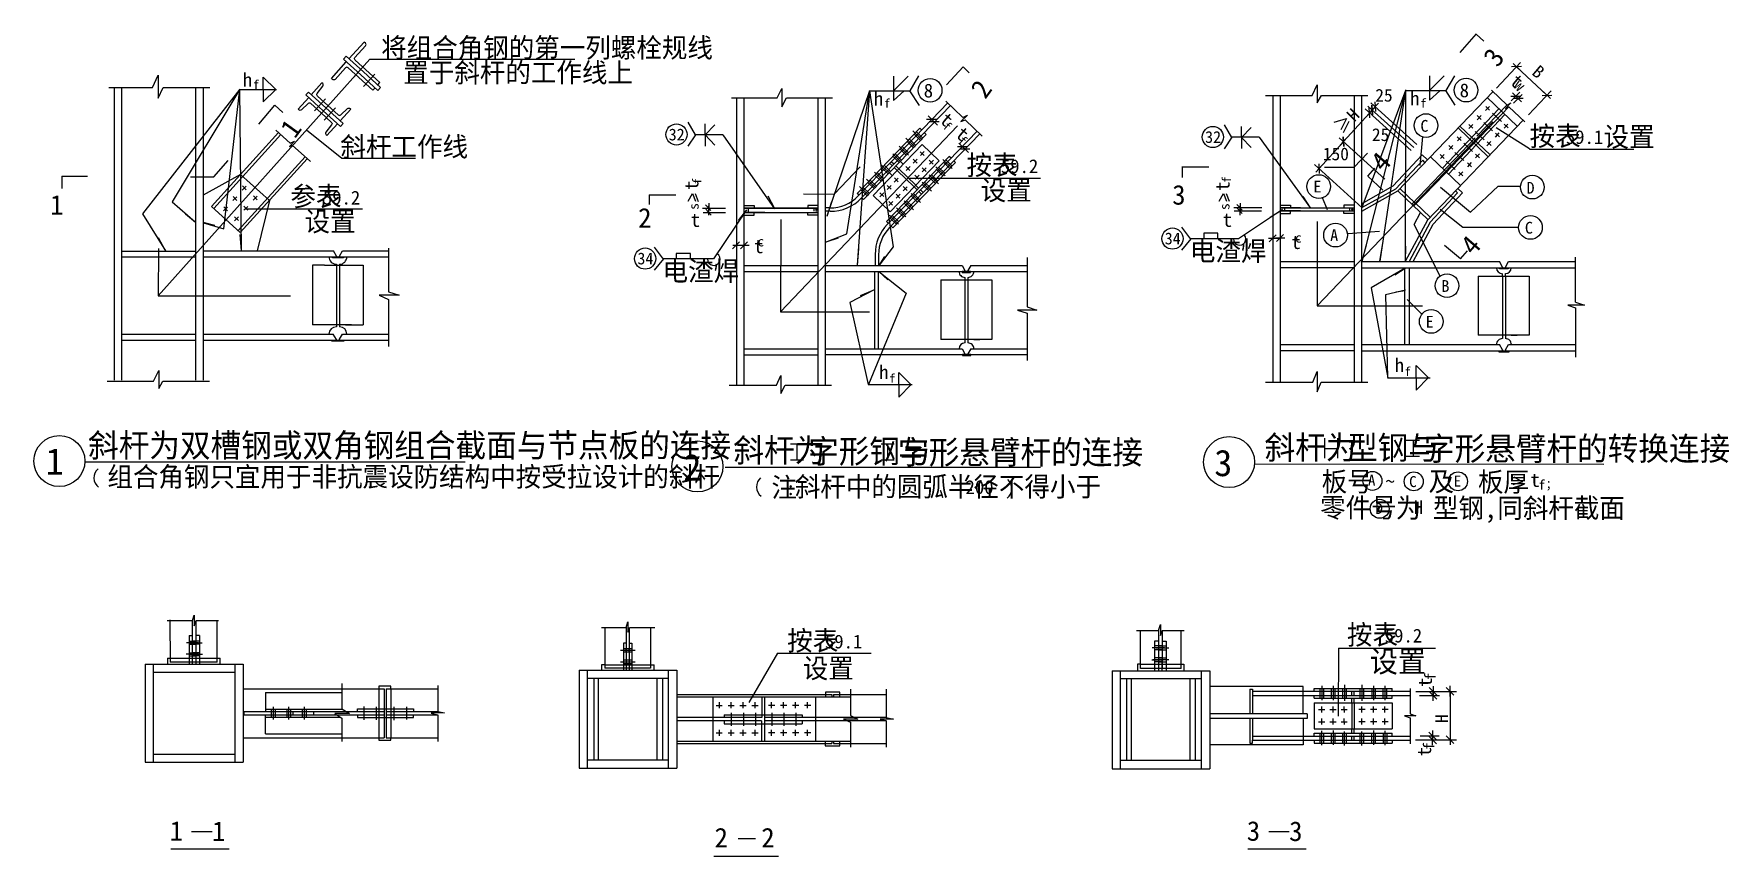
# Model space of a CAD drawing. Header units: metres. Extents: x 3057 to 11693, y 9711 to 13900.
import ezdxf

# ---------------------------------------------------------------- set-up
doc = ezdxf.new("R2010")
doc.units = ezdxf.units.M
for name, color, linetype in [('BOR', 3, 'Continuous'), ('CENTER', 7, 'Continuous'), ('FRAMING', 2, 'Continuous'), ('HIDDEN', 3, 'Continuous'), ('Z', 4, 'Continuous')]:
    doc.layers.add(name, color=color, linetype=linetype)

msp = doc.modelspace()

# ---------------------------------------------------------------- texts
for p in [(10571.78, 13648.81), (7667.09, 13453.29), (7747.46, 13380.74)]:
    msp.add_text('t', height=70, rotation=319.55).set_placement(p)
for s, height, p in [('59.1', 70, (10861.63, 13339.56)), ('按表', 100, (7808.56, 13181.78)), ('59.2', 70, (7983.34, 13191.09)), ('设置', 100, (7880.61, 13053.41)), ('59.2', 70, (4529.49, 13030.63)), ('按表', 100, (9746.77, 10789.24)), ('按表', 100, (6894.93, 10759.24)), ('59.1', 70, (7087.18, 10769.49)), ('59.2', 70, (9939.03, 10799.49)), ('设置', 100, (6974.18, 10618.04)), ('设置', 110, (9863.06, 10648.04))]:
    msp.add_text(s, height=height).set_placement(p)
at = {"char_height": 65, "attachment_point": 1}
for s, insert in [('25', (9890.78, 13619.98)), ('25', (9873.67, 13419.22)), ('150', (9623.76, 13321.09))]:
    msp.add_mtext(s, dxfattribs=dict(at, insert=insert))
at = {"layer": 'FRAMING'}
for s, p in [('1', (3117.18, 11654.19)), ('2', (6365.97, 11624.47)), ('3', (9070.54, 11646.89))]:
    msp.add_text(s, height=135, dxfattribs=at).set_placement(p)
at = {"layer": 'HIDDEN'}
msp.add_text('H', height=65, rotation=45, dxfattribs=at).set_placement((9784.45, 13449.19))
at = {"layer": 'Z'}
for s, height, p in [('将组合角钢的第一列螺栓规线', 100, (4826.41, 13779.69)), ('置于斜杆的工作线上', 100, (4939.23, 13653.11)), ('h', 70, (4121.38, 13631.11)), ('f', 45, (4174.21, 13619.68)), ('8', 70, (7590.52, 13576.22)), ('8', 70, (10320.58, 13577.39)), ('h', 70, (7336.21, 13535.15)), ('f', 45, (7389.03, 13523.72)), ('h', 70, (10067.93, 13536.52)), ('f', 45, (10120.76, 13525.09)), ('斜杆工作线', 100, (4619.09, 13275.35)), ('32', 60, (6291.1, 13357.54)), ('32', 60, (9023.61, 13344.69)), ('C', 60, (10120.65, 13401.49)), ('按表', 100, (10677.16, 13329.54)), ('设置', 100, (11053.57, 13325.82)), ('参表', 100, (4364.11, 13022.92)), ('3', 100, (8856.23, 13030.13)), ('E', 60, (9575.31, 13092.13)), ('D', 60, (10661.31, 13086.07)), ('1', 100, (3140.07, 12979.19)), ('设置', 100, (4436.16, 12894.56)), ('2', 100, (6135.79, 12912.92)), ('34', 60, (8817.98, 12827.91)), ('c', 50, (9482.26, 12836.48)), ('A', 60, (9660.92, 12844.5)), ('C', 60, (10652.84, 12882.67)), ('34', 60, (6131.67, 12725.95)), ('c', 50, (6743.54, 12817.46)), ('电渣焊', 100, (8946.37, 12744.1)), ('电渣焊', 100, (6260.06, 12642.14)), ('B', 60, (10227.67, 12585.76)), ('E', 60, (10147.39, 12403.65)), ('h', 70, (7363.43, 12141.9)), ('h', 70, (9989.38, 12177.31)), ('f', 45, (10040.71, 12157.9)), ('f', 45, (7414.76, 12122.49)), ('斜杆为双槽钢或双角钢组合截面与节点板的连接', 120, (3333.35, 11743.84)), ('斜杆为', 120, (6620.96, 11718.57)), ('字形钢与', 120, (7001.64, 11713.8)), ('字形悬臂杆的连接', 120, (7459.56, 11708.77)), ('斜杆为', 120, (9326.71, 11733.19)), ('型钢与', 120, (9747.02, 11731.62)), ('字形悬臂杆的转换连接', 120, (10138.97, 11727.35)), ('组合角钢只宜用于非抗震设防结构中按受拉设计的斜杆', 100, (3431.73, 11594.12)), ('斜杆中的圆弧半径不得小于', 100, (6933.57, 11543.53)), ('板号', 100, (9617.69, 11569.26)), ('及', 100, (10162.16, 11569.96)), ('板厚', 100, (10413.93, 11567.81)), ('t', 70, (10681.52, 11592.41)), ('注', 100, (6814.96, 11539.92)), (':', 70, (6889.06, 11550.65)), ('200', 70, (7803.29, 11556.26)), ('A', 56, (9853.4, 11597.72)), ('~', 70, (9942.99, 11585.54)), ('C', 56.03, (10063.33, 11591.37)), ('E', 56.03, (10290.42, 11593.73)), ('f', 50, (10722.68, 11577.38)), (';', 50, (10757.29, 11586.11)), ('零件号', 100, (9609.56, 11436.87)), ('D', 56.03, (9891.37, 11454.15)), ('为', 100, (9995.23, 11434.67)), ('H', 70, (10086.64, 11454.15)), ('型钢,同斜杆截面', 100, (10184.21, 11434.67)), ('1', 100, (3748.9, 9789.38)), ('1', 100, (3964.71, 9788.04)), ('2', 100, (6524.89, 9755.38)), ('2', 100, (6763.12, 9755.36)), ('3', 100, (9236.15, 9789.38)), ('3', 100, (9451.96, 9788.04))]:
    msp.add_text(s, height=height, dxfattribs=at).set_placement(p)
for s, height, rotation, p in [('3', 100, 54.21, (10514.48, 13724.7)), ('B', 65, 319.55, (10683.9, 13696.74)), ('2', 100, 54.21, (7903.93, 13563.43)), ('w', 60, 316.46, (10590.98, 13631.36)), ('1', 100, 54.21, (4386.9, 13362.55)), ('f', 45, 319.55, (7684.04, 13422.78)), ('f', 45, 319.55, (7762.78, 13350.23)), ('4', 100, 49.02, (9933.84, 13191.61)), ('t', 70, 90, (6442.47, 13104.69)), ('f', 45, 90, (6458.13, 13134.51)), ('t', 70, 90, (9148.14, 13100.81)), ('f', 45, 90, (9155.25, 13142.01)), ('s', 50, 90, (6443.73, 13004.01)), ('s', 50, 90, (9147.97, 13002.97)), ('4', 100, 49.02, (10391.71, 12765.98)), ('f', 55, 90, (10197.66, 10607.38)), ('t', 70, 90, (10179.19, 10573.69)), ('H', 65, 90, (10261.53, 10389.5)), ('f', 55, 90, (10191.02, 10252.28)), ('t', 70, 90, (10175.01, 10219.82))]:
    msp.add_text(s, height=height, rotation=rotation, dxfattribs=at).set_placement(p)
at = {"layer": 'Z', "char_height": 70, "attachment_point": 1}
for insert in [(6403.35, 12986.91), (9113.28, 12987.29), (9463.12, 12874.19), (6726.11, 12852.95)]:
    msp.add_mtext('\\A1;t', dxfattribs=dict(at, insert=insert))

# ---------------------------------------------------------------- blocks, each defined once
blk = doc.blocks.new('CC')
blk.add_line((-24.24, 0), (24.24, 0))
at = {"layer": 'FRAMING', "color": 6}
blk.add_line((-17.83, -17.83), (17.83, 17.83), dxfattribs=at)

# ---------------------------------------------------------------- linework, layer by layer
for p, q in [((4687.42, 13680.13), (4742.97, 13741.82)), ((4768.27, 13770.6), (5812.89, 13770.6)), ((10508.16, 13623.66), (10630.67, 13755.17)), ((10610.91, 13732.58), (10765.01, 13588.42)), ((3661.46, 13626.29), (3690.16, 13690.24)), ((3690.16, 13690.24), (3690.16, 13571.83)), ((7436.28, 13609.96), (7511.54, 13685.12)), ((7436.28, 13684.58), (7436.28, 13609.96)), ((7564.43, 13685.93), (7519.31, 13609.96)), ((10166.35, 13611.13), (10241.6, 13686.29)), ((10166.35, 13685.75), (10166.35, 13611.13)), ((10294.49, 13687.1), (10249.37, 13611.13)), ((3439.6, 13626.29), (3661.46, 13626.29)), ((4106.51, 13617.79), (3609.9, 12983.77)), ((3690.16, 13571.83), (3716.53, 13626.29)), ((3716.53, 13626.29), (3953.91, 13626.29)), ((4106.51, 13617.79), (3761.66, 13043.87)), ((4024.41, 12906.21), (4106.87, 13617.74)), ((4106.56, 13616.92), (4292.55, 13616.92)), ((4115.51, 12798.73), (4106.87, 13617.74)), ((6611.12, 13573.93), (6844.59, 13573.93)), ((6844.59, 13573.93), (6868.27, 13622.14)), ((6868.27, 13622.14), (6868.27, 13529.34)), ((6868.27, 13529.34), (6891.72, 13573.93)), ((6891.72, 13573.93), (7125.43, 13573.93)), ((7314.33, 13610.85), (7096.28, 12970.79)), ((7198.04, 12882.24), (7314.3, 13610.57)), ((7314.33, 13610.85), (7250.84, 12721.03)), ((7314.23, 13610.84), (7518.87, 13610.84)), ((7314.29, 13610.6), (7434.39, 12815.72)), ((7436.52, 13609.51), (7436.52, 13560.69)), ((7436.52, 13560.69), (7489.98, 13609.51)), ((7518.62, 13609.96), (7566.44, 13535.27)), ((9332.06, 13586.64), (9568.47, 13586.64)), ((9568.47, 13586.64), (9595.33, 13640.33)), ((9595.33, 13640.33), (9595.33, 13549.06)), ((9595.33, 13549.06), (9616.82, 13586.64)), ((9616.82, 13586.64), (9853.23, 13586.64)), ((10044.39, 13612.02), (9822.38, 12741.33)), ((10044.39, 13612.02), (9823.07, 13015.89)), ((10044.86, 13614.86), (9913.21, 12742.22)), ((10044.39, 13612.02), (10043.59, 12740.97)), ((10044.3, 13612), (10248.93, 13612)), ((10166.59, 13561.85), (10220.04, 13610.68)), ((10166.59, 13610.68), (10166.59, 13561.85)), ((10248.68, 13611.13), (10296.5, 13536.44)), ((10482.39, 13613.78), (10562.15, 13537.72)), ((10582.29, 13558.78), (10627.43, 13603.9)), ((10595.58, 13547.73), (10639.6, 13591.73)), ((10605.51, 13583.4), (10604.8, 13584.11)), ((10606.22, 13582.7), (10618.38, 13570.52)), ((10619.09, 13569.82), (10619.8, 13569.11)), ((10671.42, 13487.36), (10786.24, 13609.64)), ((10748.04, 13604.3), (10783.45, 13571.17)), ((7703.51, 13557.22), (7788.75, 13475.14)), ((7813.04, 13486.37), (7779.71, 13453.08)), ((7788.94, 13474.84), (7813.04, 13486.37)), ((9860.9, 13496.82), (9729.37, 13351.9)), ((10072.98, 13305.69), (9839.36, 13517.72)), ((10086.58, 13320.68), (9852.96, 13532.71)), ((9860.9, 13496.82), (9860.23, 13496.08)), ((9875.17, 13512.54), (9861.57, 13497.56)), ((10101.73, 13337.38), (9868.12, 13549.41)), ((9874.5, 13511.8), (9873.83, 13511.06)), ((9890.33, 13529.24), (9875.17, 13512.54)), ((9875.85, 13513.28), (9876.52, 13514.03)), ((9891, 13529.98), (9891.68, 13530.73)), ((10581.8, 13548.81), (10553.98, 13520.4)), ((10553.98, 13520.4), (10571.88, 13529.16)), ((10562.09, 13537.79), (10581.8, 13548.81)), ((10571.88, 13529.16), (10652.47, 13451.42)), ((4289.83, 13410.49), (4363.65, 13343.84)), ((4445.41, 13411.66), (4626.74, 13267.52)), ((6427.75, 13386.37), (6388.6, 13327.36)), ((6427.84, 13385.89), (6390.04, 13449.75)), ((6566.75, 13386.07), (6427.56, 13386.07)), ((6476.89, 13385.12), (6476.89, 13441.39)), ((6477.33, 13385.05), (6525.52, 13436.62)), ((6566.63, 13386.32), (6830.75, 13009.48)), ((7629.56, 13466.55), (7628.86, 13467.26)), ((7630.27, 13465.85), (7643.94, 13452.26)), ((7644.64, 13451.56), (7645.35, 13450.85)), ((7779.71, 13453.08), (7802.45, 13461.84)), ((7802.26, 13462.14), (7888.43, 13379.25)), ((9160.35, 13373.04), (9122.54, 13436.9)), ((9209.4, 13372.27), (9209.4, 13428.54)), ((9209.83, 13372.2), (9258.02, 13423.77)), ((9681.43, 13449.83), (9743.94, 13468.83)), ((9743.94, 13468.83), (9715.85, 13411.57)), ((9755.68, 13453.2), (9727.58, 13395.94)), ((10676.91, 13314.46), (10506.6, 13420.83)), ((4384.53, 13353.37), (4359.06, 13326.18)), ((4359.06, 13326.18), (4373.67, 13332.5)), ((4363.52, 13343.78), (4384.53, 13353.37)), ((4373.67, 13332.5), (4465.65, 13249.68)), ((6476.89, 13384.97), (6476.89, 13328.71)), ((6477.33, 13385.05), (6525.52, 13333.47)), ((7786.42, 13326.64), (7785.71, 13327.35)), ((7787.13, 13325.94), (7800.79, 13312.36)), ((7801.5, 13311.65), (7802.21, 13310.95)), ((9160.26, 13373.52), (9121.11, 13314.51)), ((9299.26, 13373.22), (9160.06, 13373.22)), ((9209.4, 13372.12), (9209.4, 13315.86)), ((9209.83, 13372.2), (9258.02, 13320.63)), ((9299.14, 13373.47), (9560.14, 13011.71)), ((9728.03, 13350.42), (9604.65, 13214.48)), ((9940.1, 13159.29), (9706.49, 13371.32)), ((10132.1, 13377.49), (10117.76, 13229.57)), ((10676.35, 13313.3), (11207.69, 13313.3)), ((4626.74, 13267.52), (5001.74, 13267.52)), ((9823.4, 13014.59), (9581.76, 13233.9)), ((7517.32, 13165.53), (8185.12, 13165.53)), ((3761.66, 13043.87), (3879.57, 12942.88)), ((6390.08, 13047.57), (6412.21, 13086.5)), ((6412.21, 13086.5), (6427.48, 13047.31)), ((6425.61, 13086.17), (6440.87, 13046.98)), ((9095.74, 13047.95), (9117.88, 13086.88)), ((9117.88, 13086.88), (9133.14, 13047.69)), ((9131.27, 13086.56), (9146.53, 13047.36)), ((9620.56, 13066.45), (9646.09, 13004.92)), ((10222.97, 13119.15), (10375.06, 12991.68)), ((10375.06, 12991.68), (10516.11, 13125.13)), ((10516.11, 13125.13), (10626.78, 13125.13)), ((3609.9, 12983.77), (3727.97, 12795.59)), ((4133.77, 13009.44), (4731.99, 13009.44)), ((6581.02, 13011.16), (6464.08, 13011.16)), ((6581.03, 12989.06), (6466.2, 12989.06)), ((6496.2, 13037.92), (6496.2, 13008.03)), ((6496.2, 12975.79), (6496.2, 13024.27)), ((6496.2, 13014.67), (6496.2, 13015.67)), ((6496.2, 13013.67), (6496.2, 13000.03)), ((6496.2, 12999.03), (6496.2, 12998.03)), ((6688.38, 13003.72), (6519.15, 12753.68)), ((9313.05, 13013.72), (9170.84, 13013.72)), ((9311.97, 12997.07), (9171.87, 12997.07)), ((9417.77, 13005.95), (9194.77, 12855.65)), ((9201.87, 13038.3), (9201.87, 13008.42)), ((9201.87, 12976.17), (9201.87, 13024.66)), ((9201.87, 13015.05), (9201.87, 13016.05)), ((9201.87, 13014.05), (9201.87, 13000.41)), ((9201.87, 12999.41), (9201.87, 12998.41)), ((10089.18, 12928.4), (10120.31, 12990.6)), ((10220.66, 13006.66), (10336.76, 12915.15)), ((3921.44, 12937.96), (4024.41, 12906.21)), ((6674.01, 12923.23), (6674.01, 12805.17)), ((7090.61, 12838.33), (7198.04, 12882.24)), ((8951.3, 12854.3), (8905.72, 12915.63)), ((9089.12, 12884.38), (9016.86, 12884.38)), ((9016.86, 12884.38), (9016.86, 12855.42)), ((9089.12, 12855.42), (9089.12, 12884.38)), ((9406.07, 12926.23), (9406.07, 12829.63)), ((9751.24, 12883.44), (9913.08, 12895.88)), ((10221.94, 12665.47), (10089.18, 12928.4)), ((10336.76, 12915.15), (10431.61, 12915.15)), ((10431.61, 12915.15), (10618.03, 12915.15)), ((4864.68, 12807.85), (4864.68, 12585.35)), ((6264.99, 12752.33), (6219.41, 12813.66)), ((6329.36, 12781.59), (6329.36, 12753.45)), ((6402.81, 12781.59), (6329.36, 12781.59)), ((6402.81, 12753.45), (6402.81, 12781.59)), ((6617.9, 12824.48), (6666.39, 12824.48)), ((6641.14, 12824.48), (6640.14, 12824.48)), ((6642.14, 12824.48), (6676.68, 12824.48)), ((6675.68, 12824.48), (6674.68, 12824.48)), ((6676.68, 12824.48), (6698.98, 12824.48)), ((6677.68, 12824.48), (6678.68, 12824.48)), ((6697.98, 12824.48), (6696.98, 12824.48)), ((6699.98, 12824.48), (6700.98, 12824.48)), ((7434.39, 12815.72), (7363.17, 12721.49)), ((8951.3, 12856.84), (8903.43, 12798.55)), ((9194.77, 12855.65), (8948.2, 12855.65)), ((9347.29, 12859.63), (9395.78, 12859.63)), ((9370.53, 12859.63), (9369.53, 12859.63)), ((9371.53, 12859.63), (9406.07, 12859.63)), ((9407.07, 12859.63), (9408.07, 12859.63)), ((6264.99, 12754.87), (6217.11, 12696.58)), ((6519.15, 12753.68), (6261.89, 12753.68)), ((8117.03, 12761.64), (8117.03, 12509.11)), ((10042.53, 12706.96), (9870.03, 12607.14)), ((10911.12, 12533.83), (10911.12, 12763.42)), ((7361.99, 12689.14), (7501.35, 12578.99)), ((4918.41, 12569.25), (4816.33, 12569.25)), ((4816.33, 12569.25), (4864.68, 12547.77)), ((4864.68, 12585.35), (4918.41, 12569.25)), ((4864.68, 12547.77), (4864.68, 12307.78)), ((7338.78, 12596.98), (7213.28, 12532.48)), ((7213.28, 12532.48), (7306.76, 12113.71)), ((7501.35, 12578.99), (7309.85, 12113.71)), ((9870.03, 12607.14), (9955.46, 12148.46)), ((10044.41, 12595.3), (9943.57, 12570.12)), ((9943.57, 12570.12), (9953.66, 12149.53)), ((10128.94, 12470.79), (10052.87, 12547.01)), ((10911.12, 12533.83), (10955.87, 12517.73)), ((8166.19, 12493), (8068.68, 12493)), ((8068.68, 12493), (8117.03, 12477.05)), ((8117.03, 12509.11), (8166.19, 12493)), ((8117.03, 12477.05), (8117.03, 12235.45)), ((10872.17, 12517.73), (10911.54, 12503.99)), ((10955.87, 12517.73), (10872.17, 12517.73)), ((10911.54, 12503.99), (10911.12, 12253.63)), ((3666.65, 12131.57), (3693.52, 12185.27)), ((3693.52, 12185.27), (3693.52, 12093.99)), ((9573.14, 12125.82), (9595.33, 12179.51)), ((9595.33, 12179.51), (9595.33, 12076.3)), ((10098.63, 12211.27), (10161.66, 12148.04)), ((10098.63, 12148.04), (10098.63, 12211.27)), ((3430.24, 12131.57), (3666.65, 12131.57)), ((3693.52, 12093.99), (3715.01, 12131.57)), ((3715.01, 12131.57), (3951.42, 12131.57)), ((6599.55, 12109.89), (6840.74, 12109.89)), ((6840.74, 12109.89), (6862.82, 12160.17)), ((6862.82, 12160.17), (6862.82, 12068.89)), ((6862.82, 12068.89), (6884.31, 12109.89)), ((6884.31, 12109.89), (7120.72, 12109.89)), ((7306.76, 12113.71), (7532.25, 12113.71)), ((7463.62, 12175.45), (7526.65, 12112.22)), ((7463.62, 12112.22), (7463.62, 12175.45)), ((7463.62, 12113.27), (7463.62, 12050.04)), ((7463.62, 12050.04), (7526.65, 12113.27)), ((9332.06, 12125.82), (9573.14, 12125.82)), ((9595.33, 12076.3), (9615.93, 12125.82)), ((9615.93, 12125.82), (9853.23, 12125.82)), ((9952.43, 12148.64), (10170.88, 12148.64)), ((10098.63, 12149.09), (10098.63, 12085.86)), ((10098.63, 12085.86), (10161.66, 12149.09)), ((10641.46, 11618.67), (10591.35, 11602.8)), ((10642.68, 11602.8), (10592.57, 11586.93)), ((10596.24, 11644.31), (10641.46, 11618.67)), ((3736.61, 10911.78), (3864.88, 10911.78)), ((3864.88, 10911.78), (3874.21, 10938.57)), ((3874.21, 10938.57), (3874.21, 10883.9)), ((3883.28, 10911.78), (3997.9, 10911.78)), ((6846.11, 10745.41), (6699.53, 10493.03)), ((6846.11, 10745.41), (7322.88, 10745.41)), ((9702.79, 10771.37), (9702.43, 10424.87)), ((9702.79, 10771.37), (10198.01, 10771.37)), ((4626.37, 10591.17), (4626.37, 10461.23)), ((4814.76, 10576.28), (4814.76, 10564.83)), ((4875.93, 10576.28), (4814.76, 10576.28)), ((4814.76, 10566.8), (4814.76, 10564.16)), ((4842.6, 10564.16), (4842.6, 10314.45)), ((4851.27, 10564.16), (4851.27, 10314.45)), ((4875.93, 10564.83), (4875.93, 10576.28)), ((4875.93, 10564.16), (4875.93, 10566.8)), ((5114.38, 10579.86), (5114.38, 10447.8)), ((7089.2, 10547.09), (7089.2, 10535.64)), ((7163.12, 10547.09), (7089.2, 10547.09)), ((7089.2, 10537.61), (7089.2, 10522.79)), ((7163.12, 10535.64), (7163.12, 10547.09)), ((7163.12, 10522.79), (7163.12, 10537.61)), ((7216.61, 10561.98), (7216.61, 10427.25)), ((7398.27, 10561.98), (7398.27, 10417.05)), ((10069.15, 10565.03), (10069.15, 10436.64)), ((10097.04, 10550.05), (10305.26, 10550.05)), ((10116.88, 10550.27), (10217.94, 10550.27)), ((10184.94, 10551.37), (10184.94, 10552.47)), ((10184.94, 10550.27), (10184.94, 10529.85)), ((10271.57, 10524.85), (10271.57, 10578.19)), ((10271.57, 10550.63), (10271.57, 10305.1)), ((4626.37, 10461.23), (4664.49, 10437.61)), ((6332.39, 10535.38), (7122.93, 10535.38)), ((7122.93, 10535.38), (7122.93, 10522.79)), ((7131.6, 10535.38), (7402.79, 10535.38)), ((7131.6, 10535.38), (7131.6, 10522.79)), ((10116.88, 10529.85), (10217.94, 10529.85)), ((10184.94, 10528.75), (10184.94, 10527.65)), ((4590.91, 10437.61), (4626.37, 10413.98)), ((4664.49, 10437.61), (4590.91, 10437.61)), ((4626.37, 10413.98), (4626.37, 10295.86)), ((5149.9, 10440.47), (5081.81, 10439.84)), ((5081.81, 10439.84), (5114.38, 10431.48)), ((5114.38, 10447.8), (5149.9, 10440.47)), ((5114.38, 10431.48), (5114.38, 10295.45)), ((7254.73, 10408.41), (7181.15, 10408.41)), ((7181.15, 10408.41), (7216.61, 10393)), ((7216.61, 10427.25), (7254.73, 10408.41)), ((7216.61, 10393), (7216.61, 10266.67)), ((7368.97, 10409.78), (7398.27, 10400.52)), ((7436.39, 10409.78), (7368.97, 10409.78)), ((7398.27, 10417.05), (7436.39, 10409.78)), ((7398.27, 10400.52), (7398.27, 10266.67)), ((10096.67, 10426.33), (10039.63, 10426.33)), ((10039.63, 10426.33), (10069.15, 10416.01)), ((10069.15, 10436.64), (10096.67, 10426.33)), ((10069.15, 10416.01), (10069.15, 10282.72)), ((4814.76, 10314.4), (4814.76, 10301.69)), ((4814.76, 10301.69), (4875.93, 10301.69)), ((4875.93, 10301.69), (4875.93, 10314.42)), ((6332.39, 10285.66), (7122.93, 10285.66)), ((7088.71, 10296.55), (7088.71, 10285.66)), ((7088.71, 10285.23), (7088.71, 10272.5)), ((7122.93, 10296.55), (7122.93, 10285.66)), ((7131.6, 10296.55), (7131.6, 10285.66)), ((7131.6, 10285.66), (7402.79, 10285.66)), ((7163.12, 10285.66), (7163.12, 10296.55)), ((7163.12, 10272.5), (7163.12, 10285.23)), ((10096.35, 10304), (10304.57, 10304)), ((10118.92, 10323.71), (10215.91, 10323.71)), ((10118.92, 10303.31), (10215.91, 10303.31)), ((10182.91, 10324.81), (10182.91, 10325.91)), ((10182.91, 10303.31), (10182.91, 10323.71)), ((10182.91, 10302.21), (10182.91, 10301.11)), ((7088.71, 10272.5), (7163.12, 10272.5))]:
    msp.add_line(p, q)
for points in [[(6795.46, 13074.76), (6830.3, 13010.95)], [(9522.29, 13071.88), (9559.69, 13013.18)], [(9849.99, 13089.16), (9822.53, 13015.33)], [(3829.56, 12982.85), (3879.96, 12941.36)], [(6647.04, 12949.9), (6689.13, 13003.32)], [(9354.83, 12965.84), (9417.7, 13005.34)], [(3979.6, 12924.3), (3920.02, 12938.91)], [(4106.52, 12877.39), (4112.91, 12795.24)], [(3689.93, 12862.01), (3725.11, 12799.22)], [(9844.14, 12823.42), (9821.99, 12741.42)], [(9926.23, 12823.12), (9912.93, 12741.81)], [(10044.61, 12818.72), (10043, 12738.89)], [(9990.49, 12672.08), (10043.86, 12706.91)], [(9994.71, 12586.05), (10043.14, 12593.43)]]:
    msp.add_lwpolyline(points)
for centre, radius in [((7623.15, 13612.49), 60.34), ((10353.21, 13613.66), 60.34), ((10149.16, 13432.97), 60.34), ((6330.84, 13387.58), 54.02), ((9063.35, 13374.73), 54.02), ((9602.64, 13122.42), 60.34), ((10690.65, 13119.5), 60.37), ((10681.35, 12914.15), 60.34), ((8857.66, 12857.33), 54.02), ((9688.24, 12874.8), 60.34), ((6171.34, 12755.36), 54.02), ((10256.18, 12617.25), 60.34), ((10175.91, 12435.13), 60.34), ((9876.21, 11622.9), 48.28), ((10086.62, 11620.4), 48.3), ((10312.19, 11620.47), 48.3), ((9913.14, 11480.9), 48.3)]:
    msp.add_circle(centre, radius)
for centre, radius, start, end in [((9199.81, 12855.02), 31.69, 178.86, 40.03), ((6520.95, 12752.74), 32.22, 178.33, 59.5)]:
    msp.add_arc(centre, radius, start, end)
at = {"layer": 'BOR'}
for centre in [(3187.28, 11724), (9146.08, 11718.7), (6437.83, 11696.28)]:
    msp.add_circle(centre, 129.85, dxfattribs=at)
at = {"layer": 'CENTER'}
for p, q in [((3690.23, 12566.18), (4768.27, 13770.6)), ((4226.18, 13616.33), (4226.18, 13679.56)), ((4226.18, 13679.56), (4289.21, 13616.33)), ((4226.18, 13554.15), (4289.21, 13617.38)), ((4226.18, 13617.38), (4226.18, 13554.15)), ((6860.23, 12483.38), (7762.25, 13431.75)), ((9594.43, 12515.06), (10488.85, 13452.02)), ((6863.08, 12955.01), (6860.24, 12483.5)), ((9594.43, 12944.75), (9594.43, 12515.05)), ((3691.99, 12806.8), (3690.23, 12566.11)), ((3690.23, 12566.11), (4364.19, 12566.11)), ((6860.24, 12483.5), (7314.75, 12483.5)), ((9594.18, 12512.28), (9594.18, 12512.28)), ((9594.43, 12515.05), (10130.8, 12515.05)), ((7830.53, 12295.68), (7815.87, 12270.19))]:
    msp.add_line(p, q, dxfattribs=at)
for points in [[(7121.26, 13043.99), (7096.02, 12970.3)], [(7153.98, 12859.06), (7090.93, 12838.37)], [(7257.69, 12806.94), (7250.84, 12720.59)], [(7391.42, 12766.59), (7362.37, 12720.92)], [(7408.25, 12646.52), (7361.76, 12689.7)], [(7269.1, 12566.74), (7340.73, 12598.4)]]:
    msp.add_lwpolyline(points, dxfattribs=at)
at = {"layer": 'FRAMING'}
for p, q in [((10322.87, 13804.65), (10405.88, 13900.07)), ((10404.2, 13899.2), (10443.69, 13862.37)), ((4634.09, 13771.43), (4647.54, 13786.24)), ((4634.09, 13771.43), (4722.21, 13691.4)), ((4647.54, 13786.24), (4735.66, 13706.21)), ((7706.01, 13640.09), (7790.64, 13732.94)), ((7790.64, 13732.94), (7822.57, 13701.83)), ((4810.33, 13611.37), (4722.21, 13691.4)), ((4823.78, 13626.18), (4735.66, 13706.21)), ((4736.77, 13632.24), (4794.28, 13695.68)), ((3466.6, 13626.29), (3466.6, 12136.28)), ((3919.12, 13626.29), (3919.12, 12136.28)), ((4442.54, 13588.88), (4455.99, 13603.69)), ((4442.54, 13588.88), (4530.66, 13508.85)), ((4455.99, 13603.69), (4544.11, 13523.66)), ((4487.21, 13508.07), (4542.76, 13569.76)), ((4810.33, 13611.37), (4823.78, 13626.18)), ((6635.91, 13573.93), (6635.91, 12114.6)), ((7088.43, 13573.93), (7088.43, 12114.6)), ((9368.42, 13586.64), (9368.42, 12127.1)), ((9820.93, 13586.64), (9820.93, 12127.1)), ((10003.68, 13098.75), (10490.59, 13605.96)), ((10461.18, 13575.51), (10614.31, 13429.33)), ((10740.54, 13586.9), (10790.95, 13588.58)), ((4203.05, 13440.99), (4285.45, 13536.93)), ((4284.78, 13536.73), (4324.7, 13498.94)), ((4618.78, 13428.82), (4530.66, 13508.85)), ((4536.56, 13460.17), (4594.07, 13523.62)), ((4632.23, 13443.63), (4544.11, 13523.66)), ((7424.78, 13249.03), (7712.81, 13548.28)), ((7438.41, 13235.91), (7726.44, 13535.16)), ((10429.82, 13464.2), (10409.47, 13483.57)), ((10410.15, 13462.85), (10430.01, 13483.72)), ((10419.99, 13473.76), (10419.77, 13473.98)), ((10453, 13509.01), (10472.86, 13529.87)), ((10473.47, 13511.19), (10453.12, 13530.56)), ((10488.01, 13496.45), (10533.04, 13454.09)), ((3962.41, 13019.98), (4304.11, 13397.63)), ((3973.66, 13009.85), (4315.36, 13387.5)), ((4618.78, 13428.82), (4632.23, 13443.63)), ((7251.65, 13087.55), (7570.94, 13419.29)), ((7284.19, 13056.59), (7603.13, 13387.96)), ((7535.64, 13405.81), (7582.68, 13360.53)), ((7580.2, 13410.38), (7570.94, 13419.29)), ((7574.03, 13105.38), (7862.06, 13404.63)), ((7587.66, 13092.26), (7875.69, 13391.51)), ((7603.13, 13387.96), (7593.85, 13396.89)), ((10157.14, 12951.84), (10643.6, 13459.88)), ((10387.97, 13419.49), (10367.62, 13438.87)), ((10367.87, 13417.7), (10387.77, 13438.6)), ((10400.12, 13403.46), (10445.16, 13361.1)), ((10443.21, 13448.23), (10488.24, 13405.88)), ((10502.75, 13374.68), (10522.61, 13395.54)), ((10503.13, 13394.4), (10523.47, 13375.02)), ((10546.75, 13419.74), (10566.61, 13440.6)), ((10547.93, 13440.3), (10568.27, 13420.92)), ((7332.43, 13076.4), (7582.78, 13336.52)), ((7466.13, 13327.61), (7513.18, 13282.33)), ((7499.74, 13368.52), (7546.79, 13323.24)), ((7592.49, 13280.49), (7572.2, 13299.93)), ((7593.36, 13300.65), (7573.39, 13279.81)), ((7582.78, 13336.52), (7669.25, 13253.29)), ((10285.97, 13312.04), (10265.48, 13331.27)), ((10286.21, 13331.75), (10266.49, 13310.75)), ((10275.86, 13321.32), (10275.64, 13321.53)), ((10328.26, 13356.33), (10307.77, 13375.56)), ((10328.92, 13376.5), (10309.17, 13355.46)), ((10341.53, 13343.19), (10386.57, 13300.83)), ((10459.72, 13330.25), (10479.62, 13351.14)), ((10460.52, 13350.41), (10480.87, 13331.03)), ((10513.16, 13385.04), (10513.39, 13384.83)), ((3974.64, 13172.45), (4047.6, 13255.67)), ((4097.54, 12897.84), (4439.04, 13273.46)), ((4108.66, 12887.58), (4450.29, 13263.33)), ((7135.27, 13084.47), (7267.45, 13223.26)), ((7257.17, 13074.56), (7424.78, 13249.03)), ((7272.56, 13063.59), (7438.41, 13235.91)), ((7376.06, 13231.02), (7428.56, 13180.49)), ((7400.46, 12944.33), (7719.75, 13276.07)), ((7430.54, 13227.73), (7416.91, 13240.85)), ((7418.89, 12993.18), (7669.25, 13253.29)), ((7438.41, 13235.91), (7424.78, 13249.03)), ((7432.33, 13289.49), (7484.83, 13238.96)), ((7433.5, 12912.29), (7753.03, 13244.28)), ((7455.66, 13203.55), (7439.68, 13218.94)), ((7463.42, 13211.83), (7447.52, 13227.14)), ((7519.42, 13204.25), (7499.13, 13223.69)), ((7520.66, 13224.8), (7500.73, 13204)), ((7556.48, 13242.02), (7536.19, 13261.46)), ((7556.92, 13261.74), (7536.99, 13240.94)), ((7546.47, 13251.41), (7546.25, 13251.62)), ((7602.64, 13198.39), (7582.36, 13217.83)), ((7603.09, 13218.1), (7583.15, 13197.3)), ((7638.65, 13236.85), (7618.37, 13256.29)), ((7639.52, 13257.01), (7619.56, 13236.18)), ((7652.47, 13222.18), (7699.39, 13177.02)), ((7688.37, 13259.47), (7735.29, 13214.31)), ((7729.66, 13266.53), (7719.75, 13276.07)), ((7743.12, 13253.81), (7753.03, 13244.28)), ((8904.77, 13223.57), (9042.42, 13223.57)), ((8906.59, 13222.86), (8906.59, 13168.93)), ((9631.65, 13220.9), (9783.94, 13220.84)), ((9783.82, 13221.02), (9850.79, 13292.6)), ((9852.75, 13175.9), (9889.31, 13216.39)), ((9981.14, 13126.69), (10129.97, 13284.57)), ((9993.05, 13109.47), (10132.66, 13256.37)), ((10156.44, 13258.77), (10129.97, 13284.57)), ((10143.99, 13245.15), (10132.66, 13256.37)), ((10171.23, 13274.26), (10324.71, 13127.73)), ((10241.5, 13265.82), (10221.01, 13285.05)), ((10242.53, 13286.38), (10222.81, 13265.38)), ((10251.92, 13251.92), (10296.95, 13209.56)), ((10296.73, 13296.69), (10341.76, 13254.34)), ((10379.44, 13244.25), (10359.72, 13223.24)), ((10359.77, 13242.76), (10380.26, 13223.53)), ((10369.67, 13233.26), (10369.89, 13233.05)), ((10401.3, 13287.76), (10421.79, 13268.54)), ((10421.39, 13289.7), (10401.64, 13268.66)), ((3199.39, 13175.53), (3199.39, 13113.03)), ((3199.39, 13175.53), (3329.7, 13175.53)), ((3854.83, 13172.4), (3974.6, 13172.45)), ((4109.85, 13184.16), (3919.12, 13079.26)), ((7299.66, 13160.64), (7346.71, 13115.36)), ((7339.26, 13195.79), (7386.3, 13150.51)), ((7424.45, 13108.72), (7404.39, 13128.4)), ((7404.76, 13107.67), (7424.93, 13128.24)), ((7440.56, 13145.06), (7460.73, 13165.63)), ((7461.06, 13146.94), (7441, 13166.61)), ((7565.58, 13160.61), (7545.3, 13180.05)), ((7566.83, 13181.16), (7546.89, 13160.37)), ((7564.55, 13114.5), (7549.98, 13128.52)), ((7582.33, 13144.49), (7629.25, 13099.33)), ((7592.64, 13207.77), (7592.41, 13207.98)), ((7618.04, 13181.6), (7664.97, 13136.44)), ((9820.93, 13034.5), (9981.14, 13126.69)), ((9852.75, 13175.9), (9929.32, 13103.5)), ((10219.36, 13181.99), (10234.76, 13197.97)), ((10316.46, 13195.46), (10336.95, 13176.23)), ((10336.92, 13197.79), (10317.2, 13176.78)), ((4071.29, 13050.62), (4091.83, 13070.81)), ((4091.82, 13052.12), (4072.13, 13072.16)), ((4118.95, 13104.23), (4139.5, 13124.43)), ((4139.48, 13105.73), (4119.79, 13125.77)), ((4174.49, 13053.1), (4195.04, 13073.29)), ((4195.02, 13054.6), (4175.33, 13074.64)), ((4256.88, 13051.88), (4194.94, 12794.37)), ((4256.88, 13051.88), (4261.7, 13048.07)), ((6191.26, 13080.6), (6328.1, 13080.6)), ((6191.26, 13080.6), (6191.26, 13030.47)), ((6673.4, 13092.84), (6673.4, 12912.62)), ((6977.99, 13084.56), (7135.25, 13084.39)), ((7260.91, 13078.64), (7251.65, 13087.55)), ((7263.77, 13123.35), (7310.81, 13078.07)), ((7284.19, 13056.59), (7274.91, 13065.52)), ((7332.43, 13076.4), (7418.89, 12993.18)), ((7367, 13070.04), (7387.2, 13090.64)), ((7387.12, 13071.54), (7367.06, 13091.21)), ((7404.54, 12929.28), (7574.03, 13105.38)), ((7412.04, 13025.25), (7432.25, 13045.86)), ((7432.17, 13026.75), (7412.11, 13046.42)), ((7414.76, 13118.43), (7414.54, 13118.65)), ((7416.17, 12913.75), (7587.66, 13092.26)), ((7469.5, 13063.93), (7449.44, 13083.61)), ((7449.8, 13062.88), (7469.98, 13083.45)), ((7485.6, 13100.27), (7505.77, 13120.84)), ((7506.1, 13102.15), (7486.04, 13121.82)), ((7490.97, 13049.57), (7537.89, 13004.41)), ((7526.69, 13086.68), (7573.61, 13041.52)), ((7556.67, 13106.33), (7542.71, 13119.77)), ((7579.79, 13084.08), (7566.29, 13097.07)), ((7587.66, 13092.26), (7574.03, 13105.38)), ((9406.25, 13095.65), (9406.25, 12915.43)), ((9993.05, 13109.47), (9820.93, 13013.21)), ((10003.68, 13098.75), (9820.93, 12995.32)), ((10005.28, 13100.42), (10081.46, 13028.09)), ((10016.51, 13112.71), (10092.96, 13040.13)), ((10170.91, 12940.91), (10310.22, 13090.85)), ((10186.35, 12931.28), (10335.07, 13089.84)), ((10310.22, 13090.85), (10299.48, 13101.31)), ((10335.07, 13089.84), (10310.8, 13113.13)), ((10323.02, 13101.41), (10323.25, 13101.64)), ((4108.72, 12887.64), (3962.43, 13020)), ((4023.71, 12997.85), (4044.29, 13018.08)), ((4043.86, 12998.97), (4024.16, 13019.01)), ((4079.53, 12947.78), (4100.12, 12968.01)), ((4099.68, 12948.9), (4079.99, 12968.94)), ((4127.42, 13001.68), (4146.94, 13020.7)), ((4146.92, 13002.01), (4127.52, 13021.76)), ((6479.51, 13028.81), (6506.18, 12999.61)), ((6480.1, 13006.53), (6506.77, 12977.33)), ((6673.4, 13026.02), (6726.12, 13026.02)), ((6673.4, 12977.04), (6726.12, 12977.04)), ((6781.19, 13011.58), (6673.74, 13011.58)), ((6781.68, 12990.57), (6673.74, 12990.57)), ((6696.09, 13011.58), (6696.09, 12990.57)), ((6726.12, 13026.02), (6726.12, 13011.58)), ((6726.12, 12977.04), (6726.12, 12989.77)), ((7112.94, 13013.13), (7087.51, 13013.13)), ((7114.05, 12996.15), (7088.82, 12996.15)), ((7415.84, 12976.32), (7462.76, 12931.16)), ((7451.73, 13013.62), (7498.66, 12968.46)), ((9185.77, 13014.54), (9212.44, 12985.34)), ((9186.27, 13031.37), (9212.94, 13002.18)), ((9510.58, 13013.81), (9406.25, 13013.81)), ((9510.24, 12998.64), (9406.25, 12998.64)), ((9406.82, 13028.26), (9459.55, 13028.26)), ((9406.82, 12985.94), (9459.55, 12985.94)), ((9428.68, 13013.66), (9428.68, 12998.64)), ((9459.55, 13028.26), (9459.55, 13013.81)), ((9459.55, 12985.94), (9459.55, 12998.68)), ((10158.94, 12953.72), (10082.69, 13026.92)), ((10169.99, 12966.19), (10094.19, 13038.96)), ((7410.37, 12934.79), (7400.46, 12944.33)), ((7423.59, 12921.83), (7433.5, 12912.29)), ((9350.03, 12840.8), (9385.7, 12876.47)), ((10157.14, 12951.84), (10043.59, 12740.22)), ((10170.91, 12940.91), (10063.38, 12740.22)), ((10083.24, 12740.22), (10186.35, 12931.28)), ((3919.12, 12794.37), (4582.82, 12794.37)), ((4598.51, 12767.62), (4582.82, 12794.37)), ((4613.89, 12767.94), (4629.39, 12794.37)), ((4629.27, 12794.37), (4865.16, 12794.37)), ((6616.62, 12805.03), (6652.29, 12840.69)), ((6691.85, 12841.55), (6656.18, 12805.88)), ((10324.47, 12753.54), (10244.08, 12821.67)), ((10324.47, 12753.54), (10360.69, 12794.33)), ((3919.12, 12764.44), (4598.51, 12764.44)), ((4536.97, 12721.84), (4475.88, 12721.84)), ((4475.88, 12721.84), (4475.88, 12418.13)), ((4536.97, 12721.84), (4674.62, 12721.84)), ((4578.22, 12758.75), (4578.22, 12764.54)), ((4578.22, 12764.54), (4634.9, 12764.54)), ((4634.9, 12758.75), (4578.22, 12758.75)), ((4598.51, 12767.62), (4598.51, 12764.44)), ((4598.51, 12726.7), (4598.51, 12721.84)), ((4613.89, 12764.48), (4613.89, 12767.94)), ((4614.01, 12726.44), (4614.01, 12721.84)), ((4614.16, 12764.44), (4865.16, 12764.44)), ((4634.9, 12764.54), (4634.9, 12758.75)), ((4674.62, 12721.84), (4735.51, 12721.84)), ((4735.51, 12721.84), (4735.51, 12418.13)), ((7088.43, 12719.97), (7785.69, 12719.97)), ((7343.05, 12776.71), (7343.05, 12720.45)), ((7360.4, 12775.19), (7360.4, 12720.45)), ((7785.69, 12719.97), (7800.36, 12694.48)), ((7830.53, 12719.97), (7815.87, 12694.48)), ((7830.53, 12719.97), (8115.07, 12719.97)), ((9817.26, 12737.83), (9817.43, 12737.83)), ((9820.93, 12740.22), (10522.84, 12740.22)), ((9820.93, 12740.22), (9821.11, 12740.22)), ((9820.93, 12708.86), (10553.64, 12708.86)), ((9820.93, 12708.86), (9821.11, 12708.86)), ((10040.26, 12708.86), (10040.26, 12317.79)), ((10063.33, 12708.86), (10063.33, 12317.79)), ((10538.16, 12712.47), (10522.74, 12740.31)), ((10523.41, 12702.86), (10523.41, 12708.89)), ((10568.55, 12702.86), (10523.41, 12702.86)), ((10523.64, 12708.89), (10568.55, 12708.89)), ((10538.14, 12712.49), (10538.14, 12708.86)), ((10538.16, 12708.89), (10538.16, 12712.47)), ((10553.58, 12712.47), (10568.99, 12740.31)), ((10553.64, 12712.53), (10553.64, 12708.86)), ((10553.79, 12708.86), (10911.12, 12708.86)), ((10568.55, 12708.89), (10568.55, 12702.86)), ((10568.9, 12740.22), (10911.12, 12740.22)), ((7088.43, 12690.23), (7800.36, 12690.23)), ((7340.44, 12690.23), (7340.44, 12297.39)), ((7359.93, 12297.39), (7359.93, 12690.23)), ((7677.73, 12647.63), (7937.37, 12647.63)), ((7677.73, 12647.63), (7677.73, 12343.55)), ((7786.8, 12690.23), (7786.8, 12685.11)), ((7829.12, 12690.23), (7786.8, 12690.23)), ((7786.8, 12685.11), (7829.12, 12685.11)), ((7800.36, 12694.48), (7800.36, 12690.23)), ((7800.36, 12659.72), (7800.36, 12647.23)), ((7815.87, 12694.48), (7815.87, 12690.23)), ((7815.87, 12659.7), (7815.87, 12647.23)), ((7816.02, 12690.23), (8115.07, 12690.23)), ((7829.12, 12685.11), (7829.12, 12690.23)), ((7937.37, 12647.63), (7937.37, 12343.55)), ((10415.51, 12666.26), (10675.14, 12666.26)), ((10415.51, 12666.26), (10415.51, 12365.41)), ((10538.14, 12666.26), (10538.14, 12678.58)), ((10553.64, 12666.26), (10553.64, 12678.8)), ((10675.14, 12666.26), (10675.14, 12365.41)), ((3919.12, 12370.26), (4582.77, 12370.26)), ((4536.97, 12418.13), (4475.88, 12418.13)), ((4674.62, 12418.13), (4536.97, 12418.13)), ((4598.1, 12343.93), (4582.77, 12370.26)), ((4598.1, 12418.17), (4598.1, 12407.74)), ((4614.29, 12418.17), (4614.29, 12407.91)), ((4614.29, 12344.22), (4629.3, 12370.23)), ((4629.3, 12370.23), (4629.32, 12370.26)), ((4629.32, 12370.26), (4865.16, 12370.26)), ((4644.18, 12418.13), (4674.62, 12418.13)), ((4674.62, 12418.13), (4735.51, 12418.13)), ((10675.14, 12365.41), (10415.51, 12365.41)), ((10538.14, 12365.41), (10538.14, 12347.7)), ((10553.64, 12365.41), (10553.48, 12347.88)), ((10583.81, 12365.41), (10614.25, 12365.41)), ((3919.12, 12340.33), (4598.51, 12340.33)), ((4575.73, 12334.26), (4575.73, 12340.15)), ((4575.73, 12340.15), (4636.36, 12340.15)), ((4636.36, 12334.26), (4575.73, 12334.26)), ((4598.1, 12340.4), (4598.1, 12343.93)), ((4614.01, 12340.33), (4865.16, 12340.33)), ((4614.29, 12340.4), (4614.29, 12344.22)), ((4636.36, 12340.15), (4636.36, 12334.26)), ((7088.43, 12295.68), (7785.69, 12295.68)), ((7088.43, 12265.94), (7800.36, 12265.94)), ((7937.37, 12343.55), (7677.73, 12343.55)), ((7785.69, 12295.68), (7800.36, 12270.19)), ((7830.18, 12265.94), (7787.86, 12265.94)), ((7787.86, 12265.94), (7787.86, 12260.83)), ((7800.36, 12343.59), (7800.36, 12325.9)), ((7800.36, 12270.19), (7800.36, 12265.94)), ((7815.87, 12343.59), (7815.87, 12325.9)), ((7815.87, 12270.19), (7815.87, 12265.94)), ((7815.87, 12265.94), (8115.07, 12265.94)), ((7830.18, 12260.83), (7830.18, 12265.94)), ((7830.53, 12295.68), (8115.07, 12295.68)), ((7846.03, 12343.55), (7876.48, 12343.55)), ((9820.93, 12317.55), (10523.01, 12317.55)), ((9820.93, 12286.19), (10553.64, 12286.19)), ((10519.92, 12286.1), (10519.92, 12280.26)), ((10519.92, 12280.26), (10573.22, 12280.26)), ((10538.14, 12289.99), (10522.96, 12317.6)), ((10538.12, 12286.1), (10538.12, 12290)), ((10538.14, 12289.99), (10538.14, 12286.19)), ((10553.64, 12289.92), (10568.84, 12317.55)), ((10553.64, 12289.92), (10553.64, 12286.19)), ((10553.64, 12286.19), (10912.53, 12286.19)), ((10568.84, 12317.55), (10912.53, 12317.55)), ((10573.22, 12280.26), (10573.22, 12286.1)), ((7787.86, 12260.83), (7830.18, 12260.83)), ((9632.45, 11839.85), (9632.45, 11738.66)), ((9698.49, 11839.85), (9698.49, 11738.66)), ((6978.04, 11810.54), (6910.92, 11810.54)), ((6943.87, 11810.54), (6943.87, 11727.99)), ((7440.35, 11810.54), (7373.23, 11810.54)), ((7406.18, 11810.54), (7406.18, 11727.99)), ((9632.45, 11788.53), (9698.49, 11788.53)), ((10116.4, 11829), (10047.84, 11829)), ((10116.4, 11746.45), (10047.84, 11746.45)), ((10083.08, 11829), (10083.08, 11746.45)), ((3317.07, 11720.04), (5254.02, 11720.04)), ((6579.12, 11692.2), (8185.63, 11692.2)), ((6978.04, 11727.99), (6910.92, 11727.99)), ((7440.35, 11727.99), (7373.23, 11727.99)), ((9275.66, 11710.29), (11054.96, 11707.88)), ((3750.08, 10914.23), (3751.44, 10698.63)), ((3991.4, 10698.63), (3991.4, 10911.78)), ((6073.82, 10875.64), (6082.71, 10905.02)), ((6082.71, 10905.02), (6082.71, 10852.39)), ((8786.37, 10860.05), (8795.84, 10892.06)), ((8795.84, 10892.06), (8795.84, 10834.52)), ((3896.16, 10798.1), (3834.86, 10798.1)), ((3853.22, 10798.1), (3914.52, 10798.1)), ((5949.08, 10875.64), (6073.82, 10875.64)), ((5966.58, 10875.64), (5966.51, 10668.1)), ((6082.71, 10852.39), (6090.85, 10875.64)), ((6090.85, 10875.64), (6221.13, 10875.64)), ((6199.17, 10875.64), (6199.11, 10668.1)), ((8673.91, 10860.05), (8786.37, 10860.05)), ((8693.77, 10860.05), (8693.71, 10667.4)), ((8795.84, 10834.52), (8805.81, 10860.05)), ((8805.81, 10860.05), (8917.99, 10860.05)), ((8901.27, 10667.31), (8901.27, 10860.05)), ((3896.16, 10739.45), (3832.25, 10739.45)), ((3853.22, 10739.45), (3917.13, 10739.45)), ((6120.6, 10758.3), (6045.62, 10758.3)), ((8752.86, 10710.93), (8810.03, 10710.93)), ((8817.74, 10772.58), (8754.34, 10772.58)), ((8773.96, 10772.58), (8839.72, 10772.58)), ((3624.44, 10688.82), (3624.44, 10189.23)), ((3624.44, 10688.82), (4123.85, 10688.82)), ((3666.06, 10189.23), (3666.06, 10688.82)), ((4082.23, 10646.81), (3666.08, 10646.81)), ((3991.4, 10698.63), (3751.44, 10698.63)), ((4082.23, 10189.23), (4082.23, 10688.82)), ((4123.85, 10688.82), (4123.85, 10189.23)), ((5835.91, 10658.06), (5835.91, 10158.66)), ((5835.91, 10658.06), (6332.39, 10658.06)), ((5877.28, 10158.66), (5877.28, 10658.06)), ((5966.73, 10685.28), (5948.91, 10685.28)), ((5948.91, 10685.28), (5948.91, 10658.06)), ((6199.11, 10668.1), (5966.51, 10668.1)), ((6120.6, 10699.93), (6045.62, 10699.93)), ((6199.43, 10685.28), (6217.32, 10685.28)), ((6217.32, 10658.06), (6217.32, 10685.28)), ((6291.02, 10158.66), (6291.02, 10658.06)), ((6332.39, 10658.06), (6332.39, 10158.66)), ((6332.39, 10658.06), (6332.39, 10547.07)), ((8550.65, 10655.9), (8550.65, 10156.5)), ((8550.65, 10655.9), (9047.14, 10655.9)), ((8592.03, 10156.5), (8592.03, 10655.9)), ((8693.35, 10689.31), (8679.02, 10689.31)), ((8679.02, 10689.31), (8679.02, 10655.9)), ((8901.27, 10667.31), (8694.78, 10667.31)), ((8901.12, 10689.31), (8915.45, 10689.31)), ((8915.45, 10689.31), (8915.45, 10655.9)), ((9005.76, 10156.5), (9005.76, 10655.9)), ((9047.14, 10655.9), (9047.14, 10156.5)), ((9047.14, 10655.9), (9047.14, 10589.21)), ((4123.85, 10564.16), (4842.6, 10564.16)), ((4237.27, 10544.55), (4626.37, 10544.55)), ((4237.27, 10544.55), (4237.27, 10447.93)), ((4851.27, 10564.16), (5114.38, 10564.16)), ((6291.02, 10616.29), (5877.28, 10616.29)), ((5932.76, 10616.29), (5932.76, 10200.43)), ((6230.97, 10616.29), (6230.97, 10200.43)), ((9005.76, 10614.13), (8592.03, 10614.13)), ((8647.5, 10614.13), (8647.5, 10198.27)), ((8945.72, 10614.13), (8945.72, 10198.27)), ((9522.97, 10575.39), (9047.11, 10575.39)), ((9521.07, 10550.85), (9783.54, 10550.85)), ((9522.97, 10437.83), (9522.97, 10575.39)), ((9579.89, 10564.89), (9977.26, 10564.89)), ((9579.89, 10550.75), (9579.89, 10564.89)), ((9618.05, 10578.34), (9618.05, 10506.51)), ((9676.11, 10578.02), (9676.11, 10506.19)), ((9733.17, 10583.16), (9733.17, 10503.01)), ((9771.06, 10530.04), (9771.06, 10550.85)), ((9783.54, 10530.04), (9783.54, 10550.85)), ((9783.54, 10550.85), (10068.65, 10550.85)), ((9822.44, 10583.16), (9822.44, 10503.01)), ((9881.03, 10578.02), (9881.03, 10506.19)), ((9939.09, 10578.34), (9939.09, 10506.51)), ((9977.26, 10550.75), (9977.26, 10564.89)), ((10290.53, 10531.05), (10251.3, 10570.29)), ((4265.86, 10460.42), (4265.86, 10418.8)), ((4275.85, 10471.43), (4275.85, 10408.03)), ((4285.83, 10460.42), (4285.83, 10418.8)), ((4345.36, 10460.42), (4345.36, 10418.8)), ((4355.17, 10471.43), (4355.17, 10408.03)), ((4365.34, 10460.42), (4365.34, 10418.8)), ((4424.45, 10460.42), (4424.45, 10418.8)), ((4434.23, 10471.43), (4434.23, 10408.03)), ((4444.42, 10460.42), (4444.42, 10418.8)), ((4738.15, 10473.16), (4738.15, 10405.12)), ((4800.91, 10471.83), (4800.91, 10405.12)), ((4890.38, 10471.83), (4890.38, 10403.79)), ((4955.81, 10471.83), (4955.81, 10406.46)), ((6332.39, 10522.79), (7216.61, 10522.79)), ((6516.27, 10522.79), (6516.27, 10296.55)), ((6532.54, 10479.08), (6564.29, 10479.11)), ((6549.23, 10464.44), (6549.21, 10495.35)), ((6593.36, 10479.08), (6625.1, 10479.11)), ((6610.05, 10464.44), (6610.02, 10495.35)), ((6654.17, 10479.08), (6685.92, 10479.11)), ((6670.86, 10464.44), (6670.84, 10495.35)), ((6714.99, 10479.08), (6746.74, 10479.11)), ((6731.68, 10464.44), (6731.65, 10495.35)), ((6832.03, 10479.08), (6800.29, 10479.11)), ((6815.35, 10464.44), (6815.37, 10495.35)), ((6892.85, 10479.08), (6861.1, 10479.11)), ((6876.16, 10464.44), (6876.19, 10495.35)), ((6953.67, 10479.08), (6921.92, 10479.11)), ((6936.98, 10464.44), (6937, 10495.35)), ((7014.48, 10479.08), (6982.73, 10479.11)), ((6997.79, 10464.44), (6997.82, 10495.35)), ((7039.39, 10522.79), (7039.39, 10296.55)), ((9520, 10530.04), (9783.54, 10530.04)), ((9579.6, 10492.03), (9977.03, 10492.03)), ((9580.16, 10515.48), (9580.16, 10529.65)), ((9580.16, 10515.48), (9976.99, 10515.48)), ((9580.26, 10492.03), (9580.26, 10360.02)), ((9601.49, 10457.73), (9633.23, 10457.75)), ((9618.17, 10443.09), (9618.15, 10473.99)), ((9658.97, 10457.73), (9690.71, 10457.75)), ((9675.65, 10443.09), (9675.63, 10473.99)), ((9716.45, 10457.73), (9748.19, 10457.75)), ((9733.13, 10443.09), (9733.11, 10473.99)), ((9771.06, 10491.69), (9771.06, 10516.09)), ((9783.54, 10530.04), (10068.41, 10530.04)), ((9783.54, 10491.85), (9783.54, 10516.13)), ((9839.37, 10457.73), (9807.62, 10457.75)), ((9822.68, 10443.09), (9822.71, 10473.99)), ((9898.52, 10457.73), (9866.77, 10457.75)), ((9881.83, 10443.09), (9881.85, 10473.99)), ((9956.83, 10457.73), (9925.08, 10457.75)), ((9940.14, 10443.09), (9940.17, 10473.99)), ((9976.99, 10515.48), (9976.99, 10529.65)), ((9977.03, 10492.03), (9977.03, 10360.02)), ((4123.85, 10447.81), (4443.13, 10447.81)), ((4127.18, 10447.63), (4123.85, 10447.63)), ((4127.18, 10430.98), (4123.85, 10430.98)), ((4123.85, 10430.98), (4443.13, 10430.98)), ((4126.42, 10447.93), (4647.83, 10447.93)), ((4126.42, 10447.93), (4126.42, 10431.28)), ((4126.42, 10431.28), (4600.4, 10431.28)), ((4237.27, 10334.66), (4237.27, 10431.28)), ((4377.81, 10431.28), (4377.81, 10447.93)), ((4481.92, 10447.26), (4481.92, 10432.17)), ((6609.82, 10441.68), (6609.82, 10374.84)), ((6672.01, 10441.68), (6672.01, 10374.84)), ((6733.02, 10441.68), (6733.02, 10374.84)), ((6816.33, 10441.68), (6816.33, 10374.84)), ((6877.35, 10441.68), (6877.35, 10374.84)), ((6938.36, 10441.68), (6938.36, 10374.84)), ((9544.15, 10435.96), (9047.11, 10435.96)), ((9544.15, 10412.41), (9047.11, 10412.41)), ((9522.97, 10411.37), (9522.97, 10277.95)), ((9544.15, 10435.96), (9544.15, 10412.41)), ((9601.49, 10396.09), (9633.23, 10396.12)), ((9618.17, 10381.45), (9618.15, 10412.36)), ((9658.97, 10396.09), (9690.71, 10396.12)), ((9675.65, 10381.45), (9675.63, 10412.36)), ((9716.45, 10396.09), (9748.19, 10396.12)), ((9733.13, 10381.45), (9733.11, 10412.36)), ((9839.37, 10396.09), (9807.62, 10396.12)), ((9822.68, 10381.45), (9822.71, 10412.36)), ((9898.52, 10396.09), (9866.77, 10396.12)), ((9881.83, 10381.45), (9881.85, 10412.36)), ((9956.83, 10396.09), (9925.08, 10396.12)), ((9940.14, 10381.45), (9940.17, 10412.36)), ((4123.85, 10314.45), (4842.6, 10314.45)), ((4237.27, 10334.66), (4626.37, 10334.66)), ((4851.27, 10314.45), (5114.38, 10314.45)), ((6332.39, 10296.55), (7216.61, 10296.55)), ((6532.54, 10339.11), (6564.29, 10339.14)), ((6549.23, 10324.47), (6549.21, 10355.38)), ((6593.36, 10339.11), (6625.1, 10339.14)), ((6610.05, 10324.47), (6610.02, 10355.38)), ((6654.17, 10339.11), (6685.92, 10339.14)), ((6670.86, 10324.47), (6670.84, 10355.38)), ((6714.99, 10339.11), (6746.74, 10339.14)), ((6731.68, 10324.47), (6731.65, 10355.38)), ((6832.03, 10339.11), (6800.29, 10339.14)), ((6815.35, 10324.47), (6815.37, 10355.38)), ((6892.85, 10339.11), (6861.1, 10339.14)), ((6876.16, 10324.47), (6876.19, 10355.38)), ((6953.67, 10339.11), (6921.92, 10339.14)), ((6936.98, 10324.47), (6937, 10355.38)), ((7014.48, 10339.11), (6982.73, 10339.14)), ((6997.79, 10324.47), (6997.82, 10355.38)), ((9522.97, 10277.95), (9047.11, 10277.95)), ((9521.07, 10322.98), (9783.54, 10322.98)), ((9522.15, 10302.17), (9783.54, 10302.17)), ((9579.6, 10360.02), (9977.03, 10360.02)), ((9579.7, 10302.2), (9579.7, 10287.08)), ((9579.7, 10287.08), (9977.45, 10287.08)), ((9579.89, 10337.7), (9977.26, 10337.7)), ((9579.89, 10322.57), (9579.89, 10337.7)), ((9617.53, 10348.85), (9617.53, 10277.21)), ((9677.02, 10350.49), (9677.02, 10278.86)), ((9732.61, 10346.25), (9732.61, 10274.61)), ((9771.06, 10337.47), (9771.06, 10358.79)), ((9771.06, 10302.17), (9771.06, 10322.78)), ((9783.54, 10337.46), (9783.54, 10359.7)), ((9783.54, 10302.17), (9783.54, 10322.98)), ((9783.54, 10322.98), (10069.15, 10322.98)), ((9783.54, 10302.17), (10069.15, 10302.17)), ((9820.87, 10346.25), (9820.87, 10274.61)), ((9882.25, 10350.49), (9882.25, 10278.86)), ((9939.61, 10348.85), (9939.61, 10277.21)), ((9977.26, 10322.57), (9977.26, 10337.7)), ((9977.45, 10302.2), (9977.45, 10287.08)), ((3666.08, 10230.28), (4082.23, 10230.28)), ((6291.02, 10200.43), (5877.28, 10200.43)), ((9005.76, 10198.27), (8592.03, 10198.27)), ((3624.44, 10189.23), (4123.85, 10189.23)), ((5835.91, 10158.66), (6332.39, 10158.66)), ((8550.65, 10156.5), (9047.14, 10156.5)), ((3754.74, 9748.9), (4051.27, 9748.9)), ((3759.2, 9748.9), (4051.65, 9748.9)), ((6520.58, 9711.33), (6850.31, 9711.33)), ((9242, 9748.9), (9538.52, 9748.9)), ((9246.45, 9748.9), (9538.9, 9748.9))]:
    msp.add_line(p, q, dxfattribs=at)
for points in [[(4808.76, 13639.81), (4819.61, 13651.75), (4693.78, 13766.03, -0.39), (4692.48, 13779.39), (4747.33, 13839.1, 0.39), (4746.03, 13852.46), (4740.03, 13857.91), (4662.23, 13772.9)], [(4795.32, 13625.01), (4784.78, 13613.41), (4658.96, 13727.68, 0.39), (4645.53, 13727.7), (4592.58, 13668.17, -0.39), (4579.15, 13668.19), (4573.15, 13673.64), (4648.79, 13758.09)], [(4554.95, 13535.6), (4502.24, 13583.47, -0.39), (4500.93, 13596.84), (4529.78, 13633.34, 0.39), (4528.48, 13646.71), (4524.86, 13649.99), (4470.68, 13590.34)], [(4520.13, 13497.25), (4467.41, 13545.13, 0.39), (4453.98, 13545.15), (4420.42, 13512.92, -0.39), (4406.99, 13512.94), (4403.37, 13516.22), (4457.24, 13575.54)], [(4520.13, 13497.25), (4572.85, 13449.37, -0.39), (4574.15, 13436.01), (4545.3, 13399.5, 0.39), (4546.61, 13386.14), (4550.22, 13382.85), (4604.09, 13442.16)], [(4554.95, 13535.6), (4607.67, 13487.72, 0.39), (4621.1, 13487.7), (4654.67, 13519.92, -0.39), (4668.1, 13519.91), (4671.71, 13516.62), (4617.54, 13456.97)]]:
    msp.add_lwpolyline(points, format="xyb", dxfattribs=at)
for centre, radius, start, end in [((7112.94, 13213.13), 200, 270, 316.15), ((7114.05, 13216.15), 220, 270, 316.1), ((7563.05, 12776.71), 220, 136.1, 180), ((7560.4, 12775.19), 200, 136.15, 180), ((4598.46, 12764.48), 37.78, 180.06, 270.07), ((4613.89, 12764.48), 38.04, 270.19, 359.94), ((10538.16, 12708.89), 30.39, 180.07, 269.96), ((10553.58, 12708.89), 30.16, 270.12, 359.93), ((7800.24, 12690.08), 30.35, 179.71, 270.23), ((7815.78, 12690.08), 30.37, 270.17, 0.28), ((4598.1, 12370.23), 37.5, 90, 179.96), ((4614.29, 12370.23), 37.68, 0.04, 90), ((7800.49, 12295.76), 30.14, 90.25, 180.14), ((7815.88, 12295.76), 30.14, 359.86, 90.02), ((10538.12, 12317.6), 30.12, 89.97, 180.1), ((10553.72, 12317.6), 30.4, 180.1, 180.7), ((10553.72, 12317.6), 30.4, 359.9, 90.15)]:
    msp.add_arc(centre, radius, start, end, dxfattribs=at)
at = {"layer": 'HIDDEN'}
for p, q in [((3504.44, 13626.29), (3504.44, 12136.28)), ((3881.29, 13626.29), (3881.29, 12136.28)), ((6673.74, 13573.93), (6673.74, 12114.6)), ((7050.59, 13573.93), (7050.59, 12114.6)), ((9406.25, 13586.64), (9406.25, 13096.53)), ((9783.1, 13586.64), (9783.1, 12127.1)), ((10520.66, 13517.8), (10232.85, 13215.42)), ((10245.71, 13187.52), (10571.86, 13529.16)), ((10551.17, 13488.67), (10263.37, 13186.29)), ((10408.08, 13379.52), (10561.8, 13537.97)), ((7541.61, 13388.49), (7573.88, 13357.43)), ((7553.17, 13400.5), (7585.44, 13369.44)), ((10312.92, 13420.88), (10466.3, 13274.46)), ((10322.04, 13430.42), (10475.41, 13284)), ((7469.2, 13313.78), (7501.47, 13282.72)), ((7480.77, 13325.79), (7513.04, 13294.74)), ((7505.72, 13351.19), (7537.99, 13320.14)), ((7517.28, 13363.21), (7549.55, 13332.15)), ((10079.36, 13035.19), (10398.97, 13369.97)), ((7377.5, 13218.5), (7409.77, 13187.44)), ((7389.07, 13230.52), (7421.34, 13199.46)), ((7433.33, 13276.51), (7465.6, 13245.45)), ((7444.9, 13288.53), (7477.17, 13257.47)), ((7666.34, 13220.57), (7699.61, 13188.56)), ((7690.67, 13245.85), (7723.94, 13213.84)), ((7702.23, 13257.87), (7735.5, 13225.85)), ((4109.81, 13184.13), (4256.92, 13051.47)), ((7305.64, 13143.32), (7337.91, 13112.26)), ((7317.2, 13155.34), (7349.48, 13124.28)), ((7341.63, 13181.23), (7373.9, 13150.18)), ((7353.2, 13193.25), (7385.47, 13162.19)), ((7455.44, 13203.76), (7541.91, 13120.54)), ((7463.34, 13211.92), (7549.8, 13128.7)), ((7582.97, 13132.48), (7615.24, 13101.43)), ((7594.54, 13144.5), (7626.81, 13113.44)), ((7618.69, 13169.59), (7650.96, 13138.53)), ((7630.26, 13181.61), (7662.53, 13150.55)), ((7654.78, 13208.56), (7688.04, 13176.54)), ((10089.53, 13025.49), (10245.71, 13187.52)), ((7269.75, 13106.03), (7302.02, 13074.97)), ((7281.31, 13118.04), (7313.58, 13086.98)), ((7502.99, 13049.38), (7535.26, 13018.32)), ((7527.14, 13074.48), (7559.41, 13043.42)), ((7538.71, 13086.49), (7570.98, 13055.43)), ((7053.71, 13011.58), (6676.86, 13011.58)), ((6676.86, 13011.58), (7053.71, 13011.58)), ((6676.86, 12990.71), (7053.71, 12990.71)), ((7053.71, 13025.62), (7000.33, 13025.62)), ((7000.33, 13025.62), (7000.33, 13011.58)), ((7000.67, 12976.51), (7000.67, 12990.35)), ((7054.04, 12976.51), (7000.67, 12976.51)), ((7029.92, 13011.58), (7029.92, 12996.44)), ((7418.97, 12961.57), (7451.24, 12930.51)), ((7430.54, 12973.58), (7462.81, 12942.52)), ((7454.87, 12998.86), (7487.14, 12967.8)), ((7466.43, 13010.88), (7498.7, 12979.82)), ((7491.43, 13037.37), (7523.7, 13006.31)), ((9406.25, 13013.81), (9783.1, 13013.81)), ((9406.25, 12998.68), (9783.1, 12998.68)), ((9729.72, 13027.86), (9729.72, 13013.81)), ((9783.1, 13027.86), (9729.72, 13027.86)), ((9729.72, 12984.84), (9729.72, 12998.68)), ((9783.1, 12984.84), (9729.72, 12984.84)), ((9759.31, 13013.81), (9759.31, 12998.68)), ((9406.25, 12915.61), (9406.25, 12127.1)), ((3504.91, 12793.97), (3880.3, 12793.97)), ((3504.91, 12764.41), (3880.3, 12764.41)), ((4598.15, 12721.84), (4598.15, 12417.54)), ((4614.4, 12721.84), (4614.4, 12417.54)), ((6674.21, 12719.58), (7049.61, 12719.58)), ((9406.25, 12741.26), (9783.1, 12741.26)), ((9406.25, 12709.9), (9783.1, 12709.9)), ((6674.21, 12690.2), (7049.61, 12690.2)), ((7800.36, 12647.23), (7800.36, 12343.59)), ((7815.87, 12647.23), (7815.87, 12343.59)), ((10538.14, 12666.26), (10538.14, 12365.41)), ((10553.64, 12666.26), (10553.64, 12365.41)), ((3504.53, 12369.93), (3881.57, 12369.93)), ((3504.53, 12340), (3881.57, 12340)), ((6673.83, 12295.35), (7050.88, 12295.35)), ((6673.83, 12265.6), (7050.88, 12265.6)), ((9406.25, 12318.03), (9783.92, 12318.03)), ((9406.25, 12286.67), (9783.92, 12286.67)), ((3864.96, 10688.82), (3864.96, 10912.07)), ((3874.21, 10883.9), (3883.28, 10911.78)), ((3883.22, 10688.82), (3883.22, 10911.55)), ((3849.21, 10834.6), (3849.21, 10688.62)), ((3849.21, 10834.6), (3866.16, 10834.6)), ((3849.21, 10805.92), (3884.42, 10805.92)), ((3900.18, 10805.92), (3864.96, 10805.92)), ((3900.18, 10834.6), (3883.22, 10834.6)), ((3900.18, 10834.6), (3900.18, 10688.62)), ((6060.68, 10795.53), (6060.68, 10658.06)), ((6074, 10795.53), (6060.68, 10795.53)), ((6074.22, 10876.96), (6074.22, 10658.06)), ((6090.57, 10874.84), (6090.45, 10658.06)), ((6090.86, 10795.53), (6104.18, 10795.53)), ((6104.18, 10795.53), (6104.18, 10658.06)), ((8766.13, 10806.26), (8766.13, 10655.86)), ((8786.11, 10806.26), (8766.13, 10806.26)), ((8786.49, 10860.4), (8786.49, 10655.9)), ((8805.6, 10859.5), (8805.6, 10667.83)), ((8805.6, 10806.26), (8825.57, 10806.26)), ((8825.57, 10806.26), (8825.57, 10655.86)), ((3737.67, 10720.02), (3751.63, 10720.02)), ((3737.67, 10720.02), (3737.67, 10688.82)), ((3751.63, 10720.02), (3991.4, 10720.02)), ((3849.21, 10790.28), (3884.42, 10790.28)), ((3849.21, 10747.27), (3884.42, 10747.27)), ((3849.21, 10731.63), (3884.42, 10731.63)), ((3900.18, 10790.28), (3864.96, 10790.28)), ((3900.18, 10747.27), (3864.96, 10747.27)), ((3900.18, 10731.63), (3864.96, 10731.63)), ((3991.4, 10720.02), (4006.07, 10720.02)), ((4006.07, 10688.82), (4006.07, 10720.02)), ((6060.68, 10767.81), (6060.68, 10749.45)), ((6104.18, 10767.81), (6060.68, 10767.81)), ((6104.18, 10749.45), (6060.68, 10749.45)), ((6060.68, 10709.68), (6060.68, 10691.42)), ((6104.18, 10709.5), (6060.68, 10709.5)), ((6074.22, 10749.45), (6074.22, 10767.77)), ((6074.22, 10709.68), (6074.22, 10691.42)), ((6090.64, 10749.45), (6090.64, 10767.77)), ((6090.64, 10709.68), (6090.64, 10691.42)), ((6104.18, 10767.81), (6104.18, 10749.45)), ((6104.18, 10709.68), (6104.18, 10691.42)), ((8838.72, 10710.93), (8757.17, 10710.93)), ((8805.29, 10783.33), (8765.66, 10783.33)), ((8805.29, 10761.84), (8765.66, 10761.84)), ((8805.29, 10721.68), (8765.66, 10721.68)), ((8786.41, 10783.33), (8826.04, 10783.33)), ((8786.41, 10761.84), (8826.04, 10761.84)), ((8786.41, 10721.68), (8826.04, 10721.68)), ((8805.6, 10655.9), (8805.6, 10710.79)), ((5966.73, 10685.28), (6199.43, 10685.28)), ((6104.18, 10691.32), (6060.68, 10691.32)), ((8693.35, 10689.31), (8901.12, 10689.31)), ((8805.29, 10700.18), (8765.66, 10700.18)), ((8786.41, 10700.18), (8826.04, 10700.18)), ((4814.76, 10564.16), (4814.76, 10314.4)), ((4875.93, 10564.16), (4875.93, 10314.4)), ((5909.36, 10616.29), (5909.36, 10200.44)), ((6258.84, 10616.29), (6258.84, 10200.44)), ((8624.1, 10614.13), (8624.1, 10198.27)), ((8973.58, 10614.13), (8973.58, 10198.27)), ((9251.15, 10561.57), (9251.15, 10435.96)), ((9251.15, 10561.57), (9264.92, 10561.57)), ((9264.47, 10550.85), (9264.47, 10435.96)), ((9264.47, 10550.85), (9521.07, 10550.85)), ((9264.92, 10561.57), (9264.92, 10551.11)), ((9608.88, 10564.64), (9608.88, 10515.37)), ((9627.23, 10564.64), (9627.23, 10515.37)), ((9666.39, 10565.03), (9666.39, 10515.77)), ((9684.73, 10565.03), (9684.73, 10515.77)), ((9723.29, 10565.03), (9723.29, 10515.77)), ((9741.63, 10565.03), (9741.63, 10515.77)), ((9811.85, 10565.03), (9811.85, 10515.77)), ((9830.19, 10565.03), (9830.19, 10515.77)), ((9872.41, 10565.03), (9872.41, 10515.77)), ((9890.76, 10565.03), (9890.76, 10515.77)), ((9929.92, 10564.64), (9929.92, 10515.37)), ((9948.26, 10564.64), (9948.26, 10515.37)), ((4237.27, 10460.42), (4627.68, 10460.42)), ((4705.85, 10461.66), (4990.58, 10461.66)), ((4705.85, 10447.93), (4705.85, 10461.66)), ((4990.58, 10461.66), (4990.58, 10448.95)), ((6765.41, 10522.71), (6765.41, 10417.05)), ((6779.93, 10522.71), (6779.93, 10296.63)), ((9264.47, 10530.04), (9520, 10530.04)), ((9771.06, 10491.69), (9771.06, 10359.67)), ((9783.54, 10491.65), (9783.54, 10359.64)), ((4237.27, 10418.8), (4619.14, 10418.8)), ((4600.4, 10431.28), (4842.6, 10431.28)), ((4647.83, 10447.93), (4842.6, 10447.93)), ((4705.85, 10432.02), (4705.85, 10417.66)), ((4705.85, 10417.66), (4990.49, 10417.66)), ((4851.27, 10447.93), (5114.38, 10447.93)), ((4851.27, 10431.28), (5114.38, 10431.28)), ((4990.49, 10417.66), (4990.49, 10432.02)), ((6765.41, 10417.05), (6332.39, 10417.05)), ((6764.44, 10400.4), (6332.39, 10400.4)), ((6573.45, 10431.66), (6971.22, 10431.66)), ((6573.45, 10431.66), (6573.45, 10417.05)), ((6573.45, 10400.4), (6573.45, 10385.52)), ((6573.45, 10385.52), (6971.22, 10385.52)), ((6764.44, 10400.4), (6764.44, 10296.54)), ((7398.3, 10417.05), (6779.93, 10417.05)), ((7398.27, 10400.4), (6779.93, 10400.4)), ((6971.22, 10431.66), (6971.22, 10417.05)), ((6971.22, 10400.4), (6971.22, 10385.52)), ((9251.15, 10411.37), (9251.15, 10286.68)), ((9264.47, 10411.37), (9264.47, 10302.17)), ((9251.15, 10286.68), (9264.92, 10286.68)), ((9264.47, 10322.98), (9521.07, 10322.98)), ((9264.47, 10302.17), (9522.15, 10302.17)), ((9264.92, 10286.68), (9264.92, 10302.05)), ((9608.22, 10336.18), (9608.22, 10286.91)), ((9626.57, 10336.18), (9626.57, 10286.91)), ((9666.63, 10336.57), (9666.63, 10287.31)), ((9684.98, 10336.57), (9684.98, 10287.31)), ((9723.29, 10336.57), (9723.29, 10287.31)), ((9741.63, 10336.57), (9741.63, 10287.31)), ((9811.85, 10336.57), (9811.85, 10287.31)), ((9830.19, 10336.57), (9830.19, 10287.31)), ((9872.17, 10336.57), (9872.17, 10287.31)), ((9890.51, 10336.57), (9890.51, 10287.31)), ((9930.58, 10336.18), (9930.58, 10286.91)), ((9948.92, 10336.18), (9948.92, 10286.91))]:
    msp.add_line(p, q, dxfattribs=at)
for points in [[(7039.19, 13002.08, 1), (7047.12, 13002.08, 1)], [(9769.42, 13005.99, 1), (9777.35, 13005.99, 1)]]:
    msp.add_lwpolyline(points, format="xyb", close=True, dxfattribs=at)
at = {"layer": 'Z'}
for p, q in [((3860.53, 9836.35), (3948.24, 9836.35)), ((3877.83, 9836.35), (3965.53, 9836.35)), ((6645.26, 9800.16), (6732.96, 9800.16)), ((9347.79, 9836.35), (9435.49, 9836.35)), ((9365.08, 9836.35), (9452.78, 9836.35))]:
    msp.add_line(p, q, dxfattribs=at)
for centre, start, end in [((3424.43, 11638.33), 131.45, 232.11), ((5136.08, 11641.59), 307.89, 48.55), ((6799.76, 11593.21), 131.45, 232.11), ((7977.82, 11583.47), 307.89, 48.55)]:
    msp.add_arc(centre, 61.14, start, end, dxfattribs=at)

# ---------------------------------------------------------------- block references
for p, rotation in [((10610.18, 13733.27), 136.91), ((9890.33, 13529.24), 227.77), ((10606.22, 13582.7), 314.99), ((10618.38, 13570.52), 134.99), ((7630.27, 13465.85), 315.17), ((7643.94, 13452.26), 135.17), ((9861.57, 13497.56), 47.77), ((9861.57, 13497.56), 47.77), ((9875.17, 13512.54), 227.77), ((9875.17, 13512.54), 47.77), ((7787.13, 13325.94), 315.17), ((7800.79, 13312.36), 135.17), ((9728.7, 13351.16), 227.77), ((9728.7, 13351.16), 47.77), ((9603.98, 13213.74), 227.77), ((9406.07, 12859.63), 180)]:
    msp.add_blockref('CC', p, dxfattribs=dict(rotation=rotation))
at = {"xscale": 1.1, "yscale": 1.1, "zscale": 1.1}
for p, rotation in [((10184.94, 10550.27), 270), ((10184.94, 10529.85), 90), ((10182.91, 10323.71), 270), ((10182.91, 10303.31), 90), ((10271.57, 10304), 270)]:
    msp.add_blockref('CC', p, dxfattribs=dict(at, rotation=rotation))

msp.set_redraw_order([(e.dxf.handle, doc.entitydb.next_handle()) for e in msp.query("TEXT MTEXT ATTDEF DIMENSION ARC_DIMENSION")])  # texts and dimensions are drawn at this point

doc.saveas('drawing.dxf')
